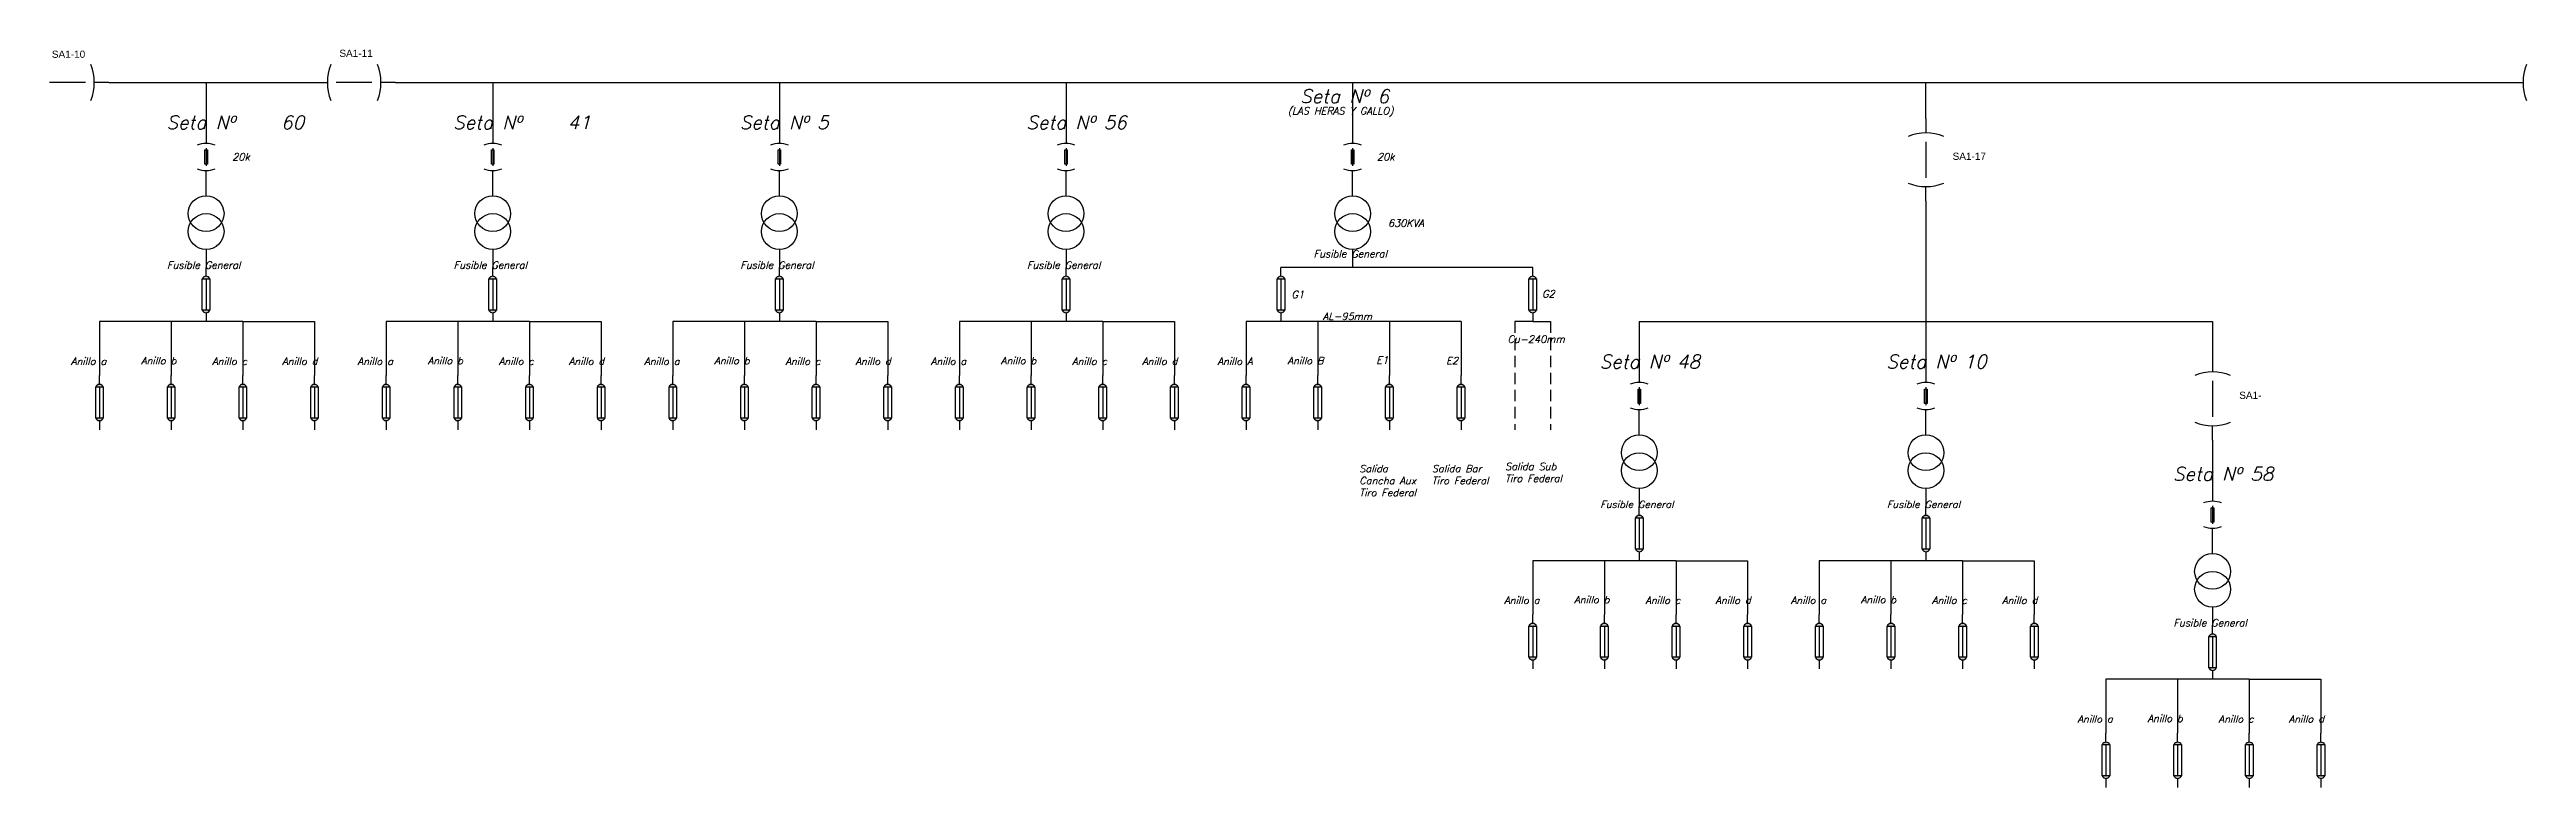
# Model space of a CAD drawing. Header units: millimetres. Extents: x 1875 to 17546, y 2661 to 4631.
# Drawn here: x 3875 to 5257, y 3153 to 3564 of the extents above; entities that cross this region are included whole.
import ezdxf

# ---------------------------------------------------------------- set-up
doc = ezdxf.new("R2010")
doc.units = ezdxf.units.MM
doc.linetypes.add('HIDDEN', pattern=[9.525, 6.35, -3.175])
doc.styles.add('IRAM', font='ROMANS.SHX', dxfattribs={"oblique": 15, "height": 2.5})
doc.styles.get("Standard").update_dxf_attribs({"font": 'arial.ttf'})

msp = doc.modelspace()

# ---------------------------------------------------------------- texts
at = {"char_height": 4, "attachment_point": 1}
for s, insert in [('SA1-10', (3876, 3563.4)), ('SA1-11', (4036.5, 3563.9)), ('SA1-17', (4937, 3506.5)), ('SA1-', (5097, 3373.2))]:
    msp.add_mtext_dynamic_manual_height_columns(s, width=28.858, gutter_width=12.5, heights=[0], dxfattribs=dict(at, insert=insert))
at = {"attachment_point": 1, "style": 'IRAM'}
for s, width, heights, insert, char_height in [('Seta Nº 6', 94.195, [7.76], (4572.8, 3541.7), 7.5), ('Seta Nº 56', 113.274, [7.76], (4420, 3527.1), 7.5), ('(LAS HERAS Y GALLO)', 83.844, [0], (4565.9, 3531.8), 4), ('20k', 15.282, [0], (3976.7, 3506.2), 4), ('20k', 15.282, [0], (4615.7, 3506.2), 4), ('630KVA', 74.539, [0], (4621.8, 3469.2), 4), ('Fusible General ', 50.416, [0], (3940.3, 3445.8), 4), ('Fusible General ', 50.416, [0], (4100.3, 3445.8), 4), ('Fusible General ', 50.416, [0], (4260.3, 3445.8), 4), ('Fusible General ', 50.416, [0], (4420.3, 3445.8), 4), ('Fusible General ', 50.416, [0], (4580.3, 3452.1), 4), ('G1 ', 13.885, [0], (4568, 3429.4), 4), ('G2 ', 11.225, [0], (4707.9, 3429.8), 4), ('AL-95mm', 50.416, [0], (4585.4, 3417.2), 4), ('Cu-240mm', 50.416, [0], (4688.6, 3404.5), 4), ('Anillo a', 29.434, [0], (3886.7, 3392.2), 4), ('Anillo b', 29.434, [0], (3925.8, 3392.5), 4), ('Anillo c', 29.434, [0], (3965.5, 3392.2), 4), ('Anillo d', 29.434, [0], (4004.6, 3392.2), 4), ('Anillo a', 29.434, [0], (4046.7, 3392.2), 4), ('Anillo b', 29.434, [0], (4085.8, 3392.5), 4), ('Anillo c', 29.434, [0], (4125.5, 3392.2), 4), ('Anillo d', 29.434, [0], (4164.6, 3392.2), 4), ('Anillo a', 29.434, [0], (4206.7, 3392.2), 4), ('Anillo b', 29.434, [0], (4245.8, 3392.5), 4), ('Anillo c', 29.434, [0], (4285.5, 3392.2), 4), ('Anillo d', 29.434, [0], (4324.6, 3392.2), 4), ('Anillo a', 29.434, [0], (4366.7, 3392.2), 4), ('Anillo b', 29.434, [0], (4405.8, 3392.5), 4), ('Anillo c', 29.434, [0], (4445.5, 3392.2), 4), ('Anillo d', 29.434, [0], (4484.6, 3392.2), 4), ('Anillo A', 29.434, [0], (4526.7, 3392.2), 4), ('Anillo B', 29.434, [0], (4565.8, 3392.5), 4), ('E1', 29.434, [4], (4615.3, 3392.8), 4), ('E2', 29.434, [0], (4654.3, 3392.5), 4), ('Seta Nº 48', 90.389, [7.76], (4740, 3393.7), 7.5), ('Seta Nº 10', 90.389, [7.76], (4900, 3393.7), 7.5), ('Salida Cancha Aux Tiro Federal', 40.427, [0], (4605.8, 3332.3), 4), ('Salida Bar Tiro Federal', 40.427, [0], (4646.3, 3332.3), 4), ('Salida Sub Tiro Federal', 40.427, [0], (4687.2, 3333.5), 4), ('Seta Nº 58', 73.639, [0], (5060, 3331.1), 7.5), ('Fusible General ', 50.416, [0], (4740.3, 3312.4), 4), ('Fusible General ', 50.416, [0], (4900.3, 3312.4), 4), ('Anillo a', 29.434, [0], (4686.7, 3258.9), 4), ('Anillo b', 29.434, [0], (4725.8, 3259.2), 4), ('Anillo c', 29.434, [0], (4765.5, 3258.9), 4), ('Anillo d', 29.434, [0], (4804.6, 3258.9), 4), ('Anillo a', 29.434, [0], (4846.7, 3258.9), 4), ('Anillo b', 29.434, [0], (4885.8, 3259.2), 4), ('Anillo c', 29.434, [0], (4925.5, 3258.9), 4), ('Anillo d', 29.434, [0], (4964.6, 3258.9), 4), ('Fusible General ', 50.416, [0], (5060.3, 3246.3), 4), ('Anillo a', 29.434, [0], (5006.7, 3192.7), 4), ('Anillo b', 29.434, [0], (5045.8, 3193), 4), ('Anillo c', 29.434, [0], (5085.5, 3192.7), 4), ('Anillo d', 29.434, [0], (5124.6, 3192.7), 4)]:
    msp.add_mtext_dynamic_manual_height_columns(s, width=width, gutter_width=12.5, heights=heights, dxfattribs=dict(at, insert=insert, char_height=char_height))
note = msp.add_mtext_dynamic_manual_height_columns('Seta Nº ', width=51.445, gutter_width=12.5, heights=[7.76, 0], dxfattribs=dict(insert=(3940, 3527.1), char_height=7.5, attachment_point=1, style='IRAM'))
for column, words in zip(note.columns.linked_columns, ['60']):
    column.text = words
note = msp.add_mtext_dynamic_manual_height_columns('Seta Nº ', width=51.445, gutter_width=12.5, heights=[7.76, 0], dxfattribs=dict(insert=(4100, 3527.1), char_height=7.5, attachment_point=1, style='IRAM'))
for column, words in zip(note.columns.linked_columns, ['41']):
    column.text = words
note = msp.add_mtext_dynamic_manual_height_columns('Seta Nº ', width=51.445, gutter_width=12.5, heights=[7.76, 0], dxfattribs=dict(insert=(4260, 3527.1), char_height=7.5, attachment_point=1, style='IRAM'))
for column, words in zip(note.columns.linked_columns, ['5']):
    column.text = words

# ---------------------------------------------------------------- hatches: boundary and pattern name
h = msp.add_hatch(color=256)
h.dxf.hatch_style = 1
h.paths.add_polyline_path([(3960, 3436.1), (3964.2, 3436.1, 0.672313)])
h.paths.add_polyline_path([(3964.2, 3418.7), (3960, 3418.7, 0.672313)])
h = msp.add_hatch(color=256)
h.dxf.hatch_style = 1
h.paths.add_polyline_path([(4120, 3436.1), (4124.2, 3436.1, 0.672313)])
h.paths.add_polyline_path([(4124.2, 3418.7), (4120, 3418.7, 0.672313)])
h = msp.add_hatch(color=256)
h.dxf.hatch_style = 1
h.paths.add_polyline_path([(4280, 3436.1), (4284.2, 3436.1, 0.672313)])
h.paths.add_polyline_path([(4284.2, 3418.7), (4280, 3418.7, 0.672313)])
h = msp.add_hatch(color=256)
h.dxf.hatch_style = 1
h.paths.add_polyline_path([(4440, 3436.1), (4444.2, 3436.1, 0.672313)])
h.paths.add_polyline_path([(4444.2, 3418.7), (4440, 3418.7, 0.672313)])
h = msp.add_hatch(color=256)
h.dxf.hatch_style = 1
h.paths.add_polyline_path([(4560, 3436.1), (4564.2, 3436.1, 0.672313)])
h.paths.add_polyline_path([(4564.2, 3418.7), (4560, 3418.7, 0.672313)])
h = msp.add_hatch(color=256)
h.dxf.hatch_style = 1
h.paths.add_polyline_path([(4704.7, 3436.1, 0.672313), (4700.5, 3436.1)])
h.paths.add_polyline_path([(4704.7, 3418.7), (4700.5, 3418.7, 0.672313)])
h = msp.add_hatch(color=256)
h.dxf.hatch_style = 1
h.paths.add_polyline_path([(3900.5, 3375.9), (3904.7, 3375.9, 0.672313)])
h.paths.add_polyline_path([(3904.7, 3358.4), (3900.5, 3358.4, 0.672313)])
h = msp.add_hatch(color=256)
h.dxf.hatch_style = 1
h.paths.add_polyline_path([(3940.5, 3375.9), (3944.7, 3375.9, 0.672313)])
h.paths.add_polyline_path([(3944.7, 3358.4), (3940.5, 3358.4, 0.672313)])
h = msp.add_hatch(color=256)
h.dxf.hatch_style = 1
h.paths.add_polyline_path([(3980.5, 3375.9), (3984.7, 3375.9, 0.672313)])
h.paths.add_polyline_path([(3984.7, 3358.4), (3980.5, 3358.4, 0.672313)])
h = msp.add_hatch(color=256)
h.dxf.hatch_style = 1
h.paths.add_polyline_path([(4020.5, 3375.9), (4024.7, 3375.9, 0.672313)])
h.paths.add_polyline_path([(4024.7, 3358.4), (4020.5, 3358.4, 0.672313)])
h = msp.add_hatch(color=256)
h.dxf.hatch_style = 1
h.paths.add_polyline_path([(4060.5, 3375.9), (4064.7, 3375.9, 0.672313)])
h.paths.add_polyline_path([(4064.7, 3358.4), (4060.5, 3358.4, 0.672313)])
h = msp.add_hatch(color=256)
h.dxf.hatch_style = 1
h.paths.add_polyline_path([(4100.5, 3375.9), (4104.7, 3375.9, 0.672313)])
h.paths.add_polyline_path([(4104.7, 3358.4), (4100.5, 3358.4, 0.672313)])
h = msp.add_hatch(color=256)
h.dxf.hatch_style = 1
h.paths.add_polyline_path([(4140.5, 3375.9), (4144.7, 3375.9, 0.672313)])
h.paths.add_polyline_path([(4144.7, 3358.4), (4140.5, 3358.4, 0.672313)])
h = msp.add_hatch(color=256)
h.dxf.hatch_style = 1
h.paths.add_polyline_path([(4180.5, 3375.9), (4184.7, 3375.9, 0.672313)])
h.paths.add_polyline_path([(4184.7, 3358.4), (4180.5, 3358.4, 0.672313)])
h = msp.add_hatch(color=256)
h.dxf.hatch_style = 1
h.paths.add_polyline_path([(4220.5, 3375.9), (4224.7, 3375.9, 0.672313)])
h.paths.add_polyline_path([(4224.7, 3358.4), (4220.5, 3358.4, 0.672313)])
h = msp.add_hatch(color=256)
h.dxf.hatch_style = 1
h.paths.add_polyline_path([(4260.5, 3375.9), (4264.7, 3375.9, 0.672313)])
h.paths.add_polyline_path([(4264.7, 3358.4), (4260.5, 3358.4, 0.672313)])
h = msp.add_hatch(color=256)
h.dxf.hatch_style = 1
h.paths.add_polyline_path([(4300.5, 3375.9), (4304.7, 3375.9, 0.672313)])
h.paths.add_polyline_path([(4304.7, 3358.4), (4300.5, 3358.4, 0.672313)])
h = msp.add_hatch(color=256)
h.dxf.hatch_style = 1
h.paths.add_polyline_path([(4340.5, 3375.9), (4344.7, 3375.9, 0.672313)])
h.paths.add_polyline_path([(4344.7, 3358.4), (4340.5, 3358.4, 0.672313)])
h = msp.add_hatch(color=256)
h.dxf.hatch_style = 1
h.paths.add_polyline_path([(4380.5, 3375.9), (4384.7, 3375.9, 0.672313)])
h.paths.add_polyline_path([(4384.7, 3358.4), (4380.5, 3358.4, 0.672313)])
h = msp.add_hatch(color=256)
h.dxf.hatch_style = 1
h.paths.add_polyline_path([(4420.5, 3375.9), (4424.7, 3375.9, 0.672313)])
h.paths.add_polyline_path([(4424.7, 3358.4), (4420.5, 3358.4, 0.672313)])
h = msp.add_hatch(color=256)
h.dxf.hatch_style = 1
h.paths.add_polyline_path([(4460.5, 3375.9), (4464.7, 3375.9, 0.672313)])
h.paths.add_polyline_path([(4464.7, 3358.4), (4460.5, 3358.4, 0.672313)])
h = msp.add_hatch(color=256)
h.dxf.hatch_style = 1
h.paths.add_polyline_path([(4500.5, 3375.9), (4504.7, 3375.9, 0.672313)])
h.paths.add_polyline_path([(4504.7, 3358.4), (4500.5, 3358.4, 0.672313)])
h = msp.add_hatch(color=256)
h.dxf.hatch_style = 1
h.paths.add_polyline_path([(4540.5, 3375.9), (4544.7, 3375.9, 0.672313)])
h.paths.add_polyline_path([(4544.7, 3358.4), (4540.5, 3358.4, 0.672313)])
h = msp.add_hatch(color=256)
h.dxf.hatch_style = 1
h.paths.add_polyline_path([(4580.5, 3375.9), (4584.7, 3375.9, 0.672313)])
h.paths.add_polyline_path([(4584.7, 3358.4), (4580.5, 3358.4, 0.672313)])
h = msp.add_hatch(color=256)
h.dxf.hatch_style = 1
h.paths.add_polyline_path([(4620.5, 3375.9), (4624.7, 3375.9, 0.672313)])
h.paths.add_polyline_path([(4624.7, 3358.4), (4620.5, 3358.4, 0.672313)])
h = msp.add_hatch(color=256)
h.dxf.hatch_style = 1
h.paths.add_polyline_path([(4660.5, 3375.9), (4664.7, 3375.9, 0.672313)])
h.paths.add_polyline_path([(4664.7, 3358.4), (4660.5, 3358.4, 0.672313)])
h = msp.add_hatch(color=256)
h.dxf.hatch_style = 1
h.paths.add_polyline_path([(4760, 3302.8), (4764.2, 3302.8, 0.672313)])
h.paths.add_polyline_path([(4764.2, 3285.3), (4760, 3285.3, 0.672313)])
h = msp.add_hatch(color=256)
h.dxf.hatch_style = 1
h.paths.add_polyline_path([(4920, 3302.8), (4924.2, 3302.8, 0.672313)])
h.paths.add_polyline_path([(4924.2, 3285.3), (4920, 3285.3, 0.672313)])
h = msp.add_hatch(color=256)
h.dxf.hatch_style = 1
h.paths.add_polyline_path([(4700.5, 3242.5), (4704.7, 3242.5, 0.672313)])
h.paths.add_polyline_path([(4704.7, 3225.1), (4700.5, 3225.1, 0.672313)])
h = msp.add_hatch(color=256)
h.dxf.hatch_style = 1
h.paths.add_polyline_path([(4740.5, 3242.5), (4744.7, 3242.5, 0.672313)])
h.paths.add_polyline_path([(4744.7, 3225.1), (4740.5, 3225.1, 0.672313)])
h = msp.add_hatch(color=256)
h.dxf.hatch_style = 1
h.paths.add_polyline_path([(4780.5, 3242.5), (4784.7, 3242.5, 0.672313)])
h.paths.add_polyline_path([(4784.7, 3225.1), (4780.5, 3225.1, 0.672313)])
h = msp.add_hatch(color=256)
h.dxf.hatch_style = 1
h.paths.add_polyline_path([(4820.5, 3242.5), (4824.7, 3242.5, 0.672313)])
h.paths.add_polyline_path([(4824.7, 3225.1), (4820.5, 3225.1, 0.672313)])
h = msp.add_hatch(color=256)
h.dxf.hatch_style = 1
h.paths.add_polyline_path([(4860.5, 3242.5), (4864.7, 3242.5, 0.672313)])
h.paths.add_polyline_path([(4864.7, 3225.1), (4860.5, 3225.1, 0.672313)])
h = msp.add_hatch(color=256)
h.dxf.hatch_style = 1
h.paths.add_polyline_path([(4900.5, 3242.5), (4904.7, 3242.5, 0.672313)])
h.paths.add_polyline_path([(4904.7, 3225.1), (4900.5, 3225.1, 0.672313)])
h = msp.add_hatch(color=256)
h.dxf.hatch_style = 1
h.paths.add_polyline_path([(4940.5, 3242.5), (4944.7, 3242.5, 0.672313)])
h.paths.add_polyline_path([(4944.7, 3225.1), (4940.5, 3225.1, 0.672313)])
h = msp.add_hatch(color=256)
h.dxf.hatch_style = 1
h.paths.add_polyline_path([(4980.5, 3242.5), (4984.7, 3242.5, 0.672313)])
h.paths.add_polyline_path([(4984.7, 3225.1), (4980.5, 3225.1, 0.672313)])
h = msp.add_hatch(color=256)
h.dxf.hatch_style = 1
h.paths.add_polyline_path([(5080, 3236.6), (5084.2, 3236.6, 0.672313)])
h.paths.add_polyline_path([(5084.2, 3219.2), (5080, 3219.2, 0.672313)])
h = msp.add_hatch(color=256)
h.dxf.hatch_style = 1
h.paths.add_polyline_path([(5020.5, 3176.4), (5024.7, 3176.4, 0.672313)])
h.paths.add_polyline_path([(5024.7, 3158.9), (5020.5, 3158.9, 0.672313)])
h = msp.add_hatch(color=256)
h.dxf.hatch_style = 1
h.paths.add_polyline_path([(5060.5, 3176.4), (5064.7, 3176.4, 0.672313)])
h.paths.add_polyline_path([(5064.7, 3158.9), (5060.5, 3158.9, 0.672313)])
h = msp.add_hatch(color=256)
h.dxf.hatch_style = 1
h.paths.add_polyline_path([(5100.5, 3176.4), (5104.7, 3176.4, 0.672313)])
h.paths.add_polyline_path([(5104.7, 3158.9), (5100.5, 3158.9, 0.672313)])
h = msp.add_hatch(color=256)
h.dxf.hatch_style = 1
h.paths.add_polyline_path([(5140.5, 3176.4), (5144.7, 3176.4, 0.672313)])
h.paths.add_polyline_path([(5144.7, 3158.9), (5140.5, 3158.9, 0.672313)])

# ---------------------------------------------------------------- linework, layer by layer
for p, q in [((3894.7, 3545.6), (3874.7, 3545.6)), ((3907.8, 3545.6), (3899.7, 3545.6)), ((4021.6, 3545.6), (4029.7, 3545.6)), ((4054.7, 3545.6), (4034.7, 3545.6)), ((4067.8, 3545.6), (4059.7, 3545.6)), ((5247.3, 3545.6), (5255.4, 3545.6)), ((3962.1, 3515.6), (3962.1, 3511.6)), ((4122.1, 3515.6), (4122.1, 3511.6)), ((4282.1, 3515.6), (4282.1, 3511.6)), ((4442.1, 3515.6), (4442.1, 3511.6)), ((4602.1, 3515.6), (4602.1, 3511.6)), ((4922.1, 3525.6), (4922.1, 3517.5)), ((4922.1, 3512.5), (4922.1, 3492.5)), ((3962.1, 3509.1), (3962.1, 3499.1)), ((4122.1, 3509.1), (4122.1, 3499.1)), ((4282.1, 3509.1), (4282.1, 3499.1)), ((4442.1, 3509.1), (4442.1, 3499.1)), ((4602.1, 3509.1), (4602.1, 3499.1)), ((3962.1, 3492.5), (3962.1, 3496.6)), ((3962.1, 3482.5), (3962.1, 3492.5)), ((4122.1, 3492.5), (4122.1, 3496.6)), ((4122.1, 3482.5), (4122.1, 3492.5)), ((4282.1, 3492.5), (4282.1, 3496.6)), ((4282.1, 3482.5), (4282.1, 3492.5)), ((4442.1, 3492.5), (4442.1, 3496.6)), ((4442.1, 3482.5), (4442.1, 3492.5)), ((4602.1, 3492.5), (4602.1, 3496.6)), ((4602.1, 3482.5), (4602.1, 3492.5)), ((4922.1, 3479.5), (4922.1, 3487.5)), ((3962.1, 3452.5), (3962.1, 3442.5)), ((4122.1, 3452.5), (4122.1, 3442.5)), ((4282.1, 3452.5), (4282.1, 3442.5)), ((4442.1, 3452.5), (4442.1, 3442.5)), ((4602.1, 3452.5), (4602.1, 3442.5)), ((3962.1, 3437.5), (3962.1, 3442.5)), ((3962.1, 3436.1), (3962.1, 3418.7)), ((4122.1, 3437.5), (4122.1, 3442.5)), ((4122.1, 3436.1), (4122.1, 3418.7)), ((4282.1, 3437.5), (4282.1, 3442.5)), ((4282.1, 3436.1), (4282.1, 3418.7)), ((4442.1, 3437.5), (4442.1, 3442.5)), ((4442.1, 3436.1), (4442.1, 3418.7)), ((4562.1, 3437.5), (4562.1, 3442.5)), ((4562.1, 3436.1), (4562.1, 3418.7)), ((4702.6, 3437.5), (4702.6, 3442.5)), ((4702.6, 3436.1), (4702.6, 3418.7)), ((3962.1, 3417.3), (3962.1, 3412.3)), ((4122.1, 3417.3), (4122.1, 3412.3)), ((4282.1, 3417.3), (4282.1, 3412.3)), ((4442.1, 3417.3), (4442.1, 3412.3)), ((4562.1, 3417.3), (4562.1, 3412.3)), ((4702.6, 3417.3), (4702.6, 3412.3)), ((5082.1, 3392.3), (5082.1, 3384.2)), ((3902.6, 3377.3), (3902.6, 3382.3)), ((3902.6, 3375.9), (3902.6, 3358.4)), ((3942.6, 3377.3), (3942.6, 3382.3)), ((3942.6, 3375.9), (3942.6, 3358.4)), ((3982.6, 3377.3), (3982.6, 3382.3)), ((3982.6, 3375.9), (3982.6, 3358.4)), ((4022.6, 3377.3), (4022.6, 3382.3)), ((4022.6, 3375.9), (4022.6, 3358.4)), ((4062.6, 3377.3), (4062.6, 3382.3)), ((4062.6, 3375.9), (4062.6, 3358.4)), ((4102.6, 3377.3), (4102.6, 3382.3)), ((4102.6, 3375.9), (4102.6, 3358.4)), ((4142.6, 3377.3), (4142.6, 3382.3)), ((4142.6, 3375.9), (4142.6, 3358.4)), ((4182.6, 3377.3), (4182.6, 3382.3)), ((4182.6, 3375.9), (4182.6, 3358.4)), ((4222.6, 3377.3), (4222.6, 3382.3)), ((4222.6, 3375.9), (4222.6, 3358.4)), ((4262.6, 3377.3), (4262.6, 3382.3)), ((4262.6, 3375.9), (4262.6, 3358.4)), ((4302.6, 3377.3), (4302.6, 3382.3)), ((4302.6, 3375.9), (4302.6, 3358.4)), ((4342.6, 3377.3), (4342.6, 3382.3)), ((4342.6, 3375.9), (4342.6, 3358.4)), ((4382.6, 3377.3), (4382.6, 3382.3)), ((4382.6, 3375.9), (4382.6, 3358.4)), ((4422.6, 3377.3), (4422.6, 3382.3)), ((4422.6, 3375.9), (4422.6, 3358.4)), ((4462.6, 3377.3), (4462.6, 3382.3)), ((4462.6, 3375.9), (4462.6, 3358.4)), ((4502.6, 3377.3), (4502.6, 3382.3)), ((4502.6, 3375.9), (4502.6, 3358.4)), ((4542.6, 3377.3), (4542.6, 3382.3)), ((4542.6, 3375.9), (4542.6, 3358.4)), ((4582.6, 3377.3), (4582.6, 3382.3)), ((4582.6, 3375.9), (4582.6, 3358.4)), ((4622.6, 3377.3), (4622.6, 3382.3)), ((4622.6, 3375.9), (4622.6, 3358.4)), ((4662.6, 3377.3), (4662.6, 3382.3)), ((4662.6, 3375.9), (4662.6, 3358.4)), ((4762.1, 3382.3), (4762.1, 3378.2)), ((4762.1, 3375.7), (4762.1, 3365.7)), ((4922.1, 3382.3), (4922.1, 3378.2)), ((4922.1, 3375.7), (4922.1, 3365.7)), ((5082.1, 3379.2), (5082.1, 3359.2)), ((4762.1, 3359.2), (4762.1, 3363.2)), ((4922.1, 3359.2), (4922.1, 3363.2)), ((3902.6, 3357), (3902.6, 3352)), ((3942.6, 3357), (3942.6, 3352)), ((3982.6, 3357), (3982.6, 3352)), ((4022.6, 3357), (4022.6, 3352)), ((4062.6, 3357), (4062.6, 3352)), ((4102.6, 3357), (4102.6, 3352)), ((4142.6, 3357), (4142.6, 3352)), ((4182.6, 3357), (4182.6, 3352)), ((4222.6, 3357), (4222.6, 3352)), ((4262.6, 3357), (4262.6, 3352)), ((4302.6, 3357), (4302.6, 3352)), ((4342.6, 3357), (4342.6, 3352)), ((4382.6, 3357), (4382.6, 3352)), ((4422.6, 3357), (4422.6, 3352)), ((4462.6, 3357), (4462.6, 3352)), ((4502.6, 3357), (4502.6, 3352)), ((4542.6, 3357), (4542.6, 3352)), ((4582.6, 3357), (4582.6, 3352)), ((4622.6, 3357), (4622.6, 3352)), ((4662.6, 3357), (4662.6, 3352)), ((4762.1, 3349.2), (4762.1, 3359.2)), ((4922.1, 3349.2), (4922.1, 3359.2)), ((5082.1, 3346.1), (5082.1, 3354.2)), ((4762.1, 3319.2), (4762.1, 3309.2)), ((4922.1, 3319.2), (4922.1, 3309.2)), ((4762.1, 3304.2), (4762.1, 3309.2)), ((4922.1, 3304.2), (4922.1, 3309.2)), ((5082.1, 3316.1), (5082.1, 3312.1)), ((5082.1, 3309.6), (5082.1, 3299.6)), ((4762.1, 3302.8), (4762.1, 3285.3)), ((4922.1, 3302.8), (4922.1, 3285.3)), ((5082.1, 3293), (5082.1, 3297.1)), ((5082.1, 3283), (5082.1, 3293)), ((4762.1, 3283.9), (4762.1, 3278.9)), ((4922.1, 3283.9), (4922.1, 3278.9)), ((5082.1, 3253), (5082.1, 3243)), ((4702.6, 3243.9), (4702.6, 3248.9)), ((4702.6, 3242.5), (4702.6, 3225.1)), ((4742.6, 3243.9), (4742.6, 3248.9)), ((4742.6, 3242.5), (4742.6, 3225.1)), ((4782.6, 3243.9), (4782.6, 3248.9)), ((4782.6, 3242.5), (4782.6, 3225.1)), ((4822.6, 3243.9), (4822.6, 3248.9)), ((4822.6, 3242.5), (4822.6, 3225.1)), ((4862.6, 3243.9), (4862.6, 3248.9)), ((4862.6, 3242.5), (4862.6, 3225.1)), ((4902.6, 3243.9), (4902.6, 3248.9)), ((4902.6, 3242.5), (4902.6, 3225.1)), ((4942.6, 3243.9), (4942.6, 3248.9)), ((4942.6, 3242.5), (4942.6, 3225.1)), ((4982.6, 3243.9), (4982.6, 3248.9)), ((4982.6, 3242.5), (4982.6, 3225.1)), ((5082.1, 3238), (5082.1, 3243)), ((5082.1, 3236.6), (5082.1, 3219.2)), ((4702.6, 3223.7), (4702.6, 3218.7)), ((4742.6, 3223.7), (4742.6, 3218.7)), ((4782.6, 3223.7), (4782.6, 3218.7)), ((4822.6, 3223.7), (4822.6, 3218.7)), ((4862.6, 3223.7), (4862.6, 3218.7)), ((4902.6, 3223.7), (4902.6, 3218.7)), ((4942.6, 3223.7), (4942.6, 3218.7)), ((4982.6, 3223.7), (4982.6, 3218.7)), ((5082.1, 3217.8), (5082.1, 3212.8)), ((5022.6, 3177.8), (5022.6, 3182.8)), ((5062.6, 3177.8), (5062.6, 3182.8)), ((5102.6, 3177.8), (5102.6, 3182.8)), ((5142.6, 3177.8), (5142.6, 3182.8)), ((5022.6, 3176.4), (5022.6, 3158.9)), ((5062.6, 3176.4), (5062.6, 3158.9)), ((5102.6, 3176.4), (5102.6, 3158.9)), ((5142.6, 3176.4), (5142.6, 3158.9)), ((5022.6, 3157.5), (5022.6, 3152.5)), ((5062.6, 3157.5), (5062.6, 3152.5)), ((5102.6, 3157.5), (5102.6, 3152.5)), ((5142.6, 3157.5), (5142.6, 3152.5))]:
    msp.add_line(p, q)
at = {"color": 5}
for p, q in [((3907.8, 3545.6), (3962.1, 3545.6)), ((3962.1, 3545.6), (3962.1, 3515.6)), ((3962.1, 3545.6), (4021.6, 3545.6)), ((4067.8, 3545.6), (4122.1, 3545.6)), ((4122.1, 3545.6), (4122.1, 3515.6)), ((4122.1, 3545.6), (4282.1, 3545.6)), ((4282.1, 3545.6), (4282.1, 3515.6)), ((4282.1, 3545.6), (4442.1, 3545.6)), ((4442.1, 3545.6), (4442.1, 3515.6)), ((4442.1, 3545.6), (4602.1, 3545.6)), ((4602.1, 3545.6), (4762.1, 3545.6)), ((4602.1, 3545.6), (4602.1, 3515.6)), ((4762.1, 3545.6), (5247.3, 3545.6)), ((4922.1, 3525.6), (4922.1, 3545.6)), ((4922.1, 3479.5), (4922.1, 3412.3)), ((4762.1, 3412.3), (4762.1, 3382.3)), ((4762.1, 3412.3), (4922.1, 3412.3)), ((4922.1, 3412.3), (5082.1, 3412.3)), ((4922.1, 3412.3), (4922.1, 3382.3)), ((5082.1, 3412.3), (5082.1, 3392.3)), ((5082.1, 3346.1), (5082.1, 3316.1))]:
    msp.add_line(p, q, dxfattribs=at)
at = {"color": 1}
for p, q in [((4702.6, 3442.5), (4562.1, 3442.5)), ((3982.6, 3412.3), (3902.6, 3412.3)), ((3902.6, 3412.3), (3902.6, 3382.3)), ((3942.6, 3412.3), (3942.6, 3382.3)), ((3982.6, 3412.3), (4022.6, 3412.3)), ((3982.6, 3412.3), (3982.6, 3382.3)), ((4022.6, 3412.3), (4022.6, 3382.3)), ((4142.6, 3412.3), (4062.6, 3412.3)), ((4062.6, 3412.3), (4062.6, 3382.3)), ((4102.6, 3412.3), (4102.6, 3382.3)), ((4142.6, 3412.3), (4182.6, 3412.3)), ((4142.6, 3412.3), (4142.6, 3382.3)), ((4182.6, 3412.3), (4182.6, 3382.3)), ((4302.6, 3412.3), (4222.6, 3412.3)), ((4222.6, 3412.3), (4222.6, 3382.3)), ((4262.6, 3412.3), (4262.6, 3382.3)), ((4302.6, 3412.3), (4342.6, 3412.3)), ((4302.6, 3412.3), (4302.6, 3382.3)), ((4342.6, 3412.3), (4342.6, 3382.3)), ((4462.6, 3412.3), (4382.6, 3412.3)), ((4382.6, 3412.3), (4382.6, 3382.3)), ((4422.6, 3412.3), (4422.6, 3382.3)), ((4462.6, 3412.3), (4502.6, 3412.3)), ((4462.6, 3412.3), (4462.6, 3382.3)), ((4502.6, 3412.3), (4502.6, 3382.3)), ((4582.6, 3412.3), (4542.6, 3412.3)), ((4542.6, 3412.3), (4542.6, 3382.3)), ((4582.6, 3412.3), (4582.6, 3382.3)), ((4622.6, 3412.3), (4582.6, 3412.3)), ((4622.6, 3412.3), (4622.6, 3382.3)), ((4662.6, 3412.3), (4622.6, 3412.3)), ((4662.6, 3412.3), (4662.6, 3382.3)), ((4702.6, 3412.3), (4692.6, 3412.3)), ((4702.6, 3412.3), (4712.6, 3412.3)), ((4782.6, 3278.9), (4702.6, 3278.9)), ((4702.6, 3278.9), (4702.6, 3248.9)), ((4742.6, 3278.9), (4742.6, 3248.9)), ((4782.6, 3278.9), (4822.6, 3278.9)), ((4782.6, 3278.9), (4782.6, 3248.9)), ((4822.6, 3278.9), (4822.6, 3248.9)), ((4942.6, 3278.9), (4862.6, 3278.9)), ((4862.6, 3278.9), (4862.6, 3248.9)), ((4902.6, 3278.9), (4902.6, 3248.9)), ((4942.6, 3278.9), (4982.6, 3278.9)), ((4942.6, 3278.9), (4942.6, 3248.9)), ((4982.6, 3278.9), (4982.6, 3248.9)), ((5102.6, 3212.8), (5022.6, 3212.8)), ((5022.6, 3212.8), (5022.6, 3182.8)), ((5062.6, 3212.8), (5062.6, 3182.8)), ((5102.6, 3212.8), (5142.6, 3212.8)), ((5102.6, 3212.8), (5102.6, 3182.8)), ((5142.6, 3212.8), (5142.6, 3182.8))]:
    msp.add_line(p, q, dxfattribs=at)
at = {"color": 1, "linetype": 'HIDDEN'}
for p, q in [((4692.6, 3412.3), (4692.6, 3352)), ((4712.6, 3412.3), (4712.6, 3352))]:
    msp.add_line(p, q, dxfattribs=at)
for points in [[(3961.4, 3508), (3962.8, 3508), (3962.8, 3500), (3961.4, 3500)], [(4121.4, 3508), (4122.8, 3508), (4122.8, 3500), (4121.4, 3500)], [(4281.4, 3508), (4282.8, 3508), (4282.8, 3500), (4281.4, 3500)], [(4441.4, 3508), (4442.8, 3508), (4442.8, 3500), (4441.4, 3500)], [(4601.4, 3508), (4602.8, 3508), (4602.8, 3500), (4601.4, 3500)], [(3960, 3436.1), (3964.2, 3436.1), (3964.2, 3418.7), (3960, 3418.7)], [(4120, 3436.1), (4124.2, 3436.1), (4124.2, 3418.7), (4120, 3418.7)], [(4280, 3436.1), (4284.2, 3436.1), (4284.2, 3418.7), (4280, 3418.7)], [(4440, 3436.1), (4444.2, 3436.1), (4444.2, 3418.7), (4440, 3418.7)], [(4560, 3436.1), (4564.2, 3436.1), (4564.2, 3418.7), (4560, 3418.7)], [(4700.5, 3436.1), (4704.7, 3436.1), (4704.7, 3418.7), (4700.5, 3418.7)], [(3900.5, 3375.9), (3904.7, 3375.9), (3904.7, 3358.4), (3900.5, 3358.4)], [(3940.5, 3375.9), (3944.7, 3375.9), (3944.7, 3358.4), (3940.5, 3358.4)], [(3980.5, 3375.9), (3984.7, 3375.9), (3984.7, 3358.4), (3980.5, 3358.4)], [(4020.5, 3375.9), (4024.7, 3375.9), (4024.7, 3358.4), (4020.5, 3358.4)], [(4060.5, 3375.9), (4064.7, 3375.9), (4064.7, 3358.4), (4060.5, 3358.4)], [(4100.5, 3375.9), (4104.7, 3375.9), (4104.7, 3358.4), (4100.5, 3358.4)], [(4140.5, 3375.9), (4144.7, 3375.9), (4144.7, 3358.4), (4140.5, 3358.4)], [(4180.5, 3375.9), (4184.7, 3375.9), (4184.7, 3358.4), (4180.5, 3358.4)], [(4220.5, 3375.9), (4224.7, 3375.9), (4224.7, 3358.4), (4220.5, 3358.4)], [(4260.5, 3375.9), (4264.7, 3375.9), (4264.7, 3358.4), (4260.5, 3358.4)], [(4300.5, 3375.9), (4304.7, 3375.9), (4304.7, 3358.4), (4300.5, 3358.4)], [(4340.5, 3375.9), (4344.7, 3375.9), (4344.7, 3358.4), (4340.5, 3358.4)], [(4380.5, 3375.9), (4384.7, 3375.9), (4384.7, 3358.4), (4380.5, 3358.4)], [(4420.5, 3375.9), (4424.7, 3375.9), (4424.7, 3358.4), (4420.5, 3358.4)], [(4460.5, 3375.9), (4464.7, 3375.9), (4464.7, 3358.4), (4460.5, 3358.4)], [(4500.5, 3375.9), (4504.7, 3375.9), (4504.7, 3358.4), (4500.5, 3358.4)], [(4540.5, 3375.9), (4544.7, 3375.9), (4544.7, 3358.4), (4540.5, 3358.4)], [(4580.5, 3375.9), (4584.7, 3375.9), (4584.7, 3358.4), (4580.5, 3358.4)], [(4620.5, 3375.9), (4624.7, 3375.9), (4624.7, 3358.4), (4620.5, 3358.4)], [(4660.5, 3375.9), (4664.7, 3375.9), (4664.7, 3358.4), (4660.5, 3358.4)], [(4761.4, 3374.7), (4762.8, 3374.7), (4762.8, 3366.6), (4761.4, 3366.6)], [(4921.4, 3374.7), (4922.8, 3374.7), (4922.8, 3366.6), (4921.4, 3366.6)], [(5081.4, 3308.5), (5082.8, 3308.5), (5082.8, 3300.5), (5081.4, 3300.5)], [(4760, 3302.8), (4764.2, 3302.8), (4764.2, 3285.3), (4760, 3285.3)], [(4920, 3302.8), (4924.2, 3302.8), (4924.2, 3285.3), (4920, 3285.3)], [(4700.5, 3242.5), (4704.7, 3242.5), (4704.7, 3225.1), (4700.5, 3225.1)], [(4740.5, 3242.5), (4744.7, 3242.5), (4744.7, 3225.1), (4740.5, 3225.1)], [(4780.5, 3242.5), (4784.7, 3242.5), (4784.7, 3225.1), (4780.5, 3225.1)], [(4820.5, 3242.5), (4824.7, 3242.5), (4824.7, 3225.1), (4820.5, 3225.1)], [(4860.5, 3242.5), (4864.7, 3242.5), (4864.7, 3225.1), (4860.5, 3225.1)], [(4900.5, 3242.5), (4904.7, 3242.5), (4904.7, 3225.1), (4900.5, 3225.1)], [(4940.5, 3242.5), (4944.7, 3242.5), (4944.7, 3225.1), (4940.5, 3225.1)], [(4980.5, 3242.5), (4984.7, 3242.5), (4984.7, 3225.1), (4980.5, 3225.1)], [(5080, 3236.6), (5084.2, 3236.6), (5084.2, 3219.2), (5080, 3219.2)], [(5020.5, 3176.4), (5024.7, 3176.4), (5024.7, 3158.9), (5020.5, 3158.9)], [(5060.5, 3176.4), (5064.7, 3176.4), (5064.7, 3158.9), (5060.5, 3158.9)], [(5100.5, 3176.4), (5104.7, 3176.4), (5104.7, 3158.9), (5100.5, 3158.9)], [(5140.5, 3176.4), (5144.7, 3176.4), (5144.7, 3158.9), (5140.5, 3158.9)]]:
    msp.add_lwpolyline(points, close=True)
for centre in [(3962.1, 3472.5), (3962.1, 3462.5), (4122.1, 3472.5), (4122.1, 3462.5), (4282.1, 3472.5), (4282.1, 3462.5), (4442.1, 3472.5), (4442.1, 3462.5), (4602.1, 3472.5), (4602.1, 3462.5), (4762.1, 3339.2), (4922.1, 3339.2), (4762.1, 3329.2), (4922.1, 3329.2), (5082.1, 3273), (5082.1, 3263)]:
    msp.add_circle(centre, 10)
for centre, radius, start, end in [((3872.8, 3545.6), 26.9, 338.2103, 21.7897), ((4056.7, 3545.6), 26.9, 158.2103, 201.7897), ((4032.8, 3545.6), 26.9, 338.2103, 21.7897), ((5282.3, 3545.6), 26.9, 158.2103, 201.7897), ((4922.1, 3490.6), 26.9, 68.2103, 111.7897), ((3962.1, 3498.1), 13.5, 68.2103, 111.7897), ((4122.1, 3498.1), 13.5, 68.2103, 111.7897), ((4282.1, 3498.1), 13.5, 68.2103, 111.7897), ((4442.1, 3498.1), 13.5, 68.2103, 111.7897), ((4602.1, 3498.1), 13.5, 68.2103, 111.7897), ((3962.1, 3510), 13.5, 248.2103, 291.7897), ((4122.1, 3510), 13.5, 248.2103, 291.7897), ((4282.1, 3510), 13.5, 248.2103, 291.7897), ((4442.1, 3510), 13.5, 248.2103, 291.7897), ((4602.1, 3510), 13.5, 248.2103, 291.7897), ((4922.1, 3514.5), 26.9, 248.2103, 291.7897), ((3962.1, 3435.3), 2.25, 22.1731, 157.8269), ((4122.1, 3435.3), 2.25, 22.1731, 157.8269), ((4282.1, 3435.3), 2.25, 22.1731, 157.8269), ((4442.1, 3435.3), 2.25, 22.1731, 157.8269), ((4562.1, 3435.3), 2.25, 22.1731, 157.8269), ((4702.6, 3435.3), 2.25, 22.1731, 157.8269), ((3962.1, 3419.5), 2.25, 202.1731, 337.8269), ((4122.1, 3419.5), 2.25, 202.1731, 337.8269), ((4282.1, 3419.5), 2.25, 202.1731, 337.8269), ((4442.1, 3419.5), 2.25, 202.1731, 337.8269), ((4562.1, 3419.5), 2.25, 202.1731, 337.8269), ((4702.6, 3419.5), 2.25, 202.1731, 337.8269), ((3902.6, 3375), 2.25, 22.1731, 157.8269), ((3942.6, 3375), 2.25, 22.1731, 157.8269), ((3982.6, 3375), 2.25, 22.1731, 157.8269), ((4022.6, 3375), 2.25, 22.1731, 157.8269), ((4062.6, 3375), 2.25, 22.1731, 157.8269), ((4102.6, 3375), 2.25, 22.1731, 157.8269), ((4142.6, 3375), 2.25, 22.1731, 157.8269), ((4182.6, 3375), 2.25, 22.1731, 157.8269), ((4222.6, 3375), 2.25, 22.1731, 157.8269), ((4262.6, 3375), 2.25, 22.1731, 157.8269), ((4302.6, 3375), 2.25, 22.1731, 157.8269), ((4342.6, 3375), 2.25, 22.1731, 157.8269), ((4382.6, 3375), 2.25, 22.1731, 157.8269), ((4422.6, 3375), 2.25, 22.1731, 157.8269), ((4462.6, 3375), 2.25, 22.1731, 157.8269), ((4502.6, 3375), 2.25, 22.1731, 157.8269), ((4542.6, 3375), 2.25, 22.1731, 157.8269), ((4582.6, 3375), 2.25, 22.1731, 157.8269), ((4622.6, 3375), 2.25, 22.1731, 157.8269), ((4662.6, 3375), 2.25, 22.1731, 157.8269), ((4762.1, 3364.8), 13.5, 68.2103, 111.7897), ((4922.1, 3364.8), 13.5, 68.2103, 111.7897), ((5082.1, 3357.3), 26.9, 68.2103, 111.7897), ((4762.1, 3376.7), 13.5, 248.2103, 291.7897), ((4922.1, 3376.7), 13.5, 248.2103, 291.7897), ((3902.6, 3359.3), 2.25, 202.1731, 337.8269), ((3942.6, 3359.3), 2.25, 202.1731, 337.8269), ((3982.6, 3359.3), 2.25, 202.1731, 337.8269), ((4022.6, 3359.3), 2.25, 202.1731, 337.8269), ((4062.6, 3359.3), 2.25, 202.1731, 337.8269), ((4102.6, 3359.3), 2.25, 202.1731, 337.8269), ((4142.6, 3359.3), 2.25, 202.1731, 337.8269), ((4182.6, 3359.3), 2.25, 202.1731, 337.8269), ((4222.6, 3359.3), 2.25, 202.1731, 337.8269), ((4262.6, 3359.3), 2.25, 202.1731, 337.8269), ((4302.6, 3359.3), 2.25, 202.1731, 337.8269), ((4342.6, 3359.3), 2.25, 202.1731, 337.8269), ((4382.6, 3359.3), 2.25, 202.1731, 337.8269), ((4422.6, 3359.3), 2.25, 202.1731, 337.8269), ((4462.6, 3359.3), 2.25, 202.1731, 337.8269), ((4502.6, 3359.3), 2.25, 202.1731, 337.8269), ((4542.6, 3359.3), 2.25, 202.1731, 337.8269), ((4582.6, 3359.3), 2.25, 202.1731, 337.8269), ((4622.6, 3359.3), 2.25, 202.1731, 337.8269), ((4662.6, 3359.3), 2.25, 202.1731, 337.8269), ((5082.1, 3381.1), 26.9, 248.2103, 291.7897), ((5082.1, 3298.6), 13.5, 68.2103, 111.7897), ((4762.1, 3302), 2.25, 22.1731, 157.8269), ((4922.1, 3302), 2.25, 22.1731, 157.8269), ((5082.1, 3310.6), 13.5, 248.2103, 291.7897), ((4762.1, 3286.2), 2.25, 202.1731, 337.8269), ((4922.1, 3286.2), 2.25, 202.1731, 337.8269), ((4702.6, 3241.7), 2.25, 22.1731, 157.8269), ((4742.6, 3241.7), 2.25, 22.1731, 157.8269), ((4782.6, 3241.7), 2.25, 22.1731, 157.8269), ((4822.6, 3241.7), 2.25, 22.1731, 157.8269), ((4862.6, 3241.7), 2.25, 22.1731, 157.8269), ((4902.6, 3241.7), 2.25, 22.1731, 157.8269), ((4942.6, 3241.7), 2.25, 22.1731, 157.8269), ((4982.6, 3241.7), 2.25, 22.1731, 157.8269), ((5082.1, 3235.8), 2.25, 22.1731, 157.8269), ((4702.6, 3225.9), 2.25, 202.1731, 337.8269), ((4742.6, 3225.9), 2.25, 202.1731, 337.8269), ((4782.6, 3225.9), 2.25, 202.1731, 337.8269), ((4822.6, 3225.9), 2.25, 202.1731, 337.8269), ((4862.6, 3225.9), 2.25, 202.1731, 337.8269), ((4902.6, 3225.9), 2.25, 202.1731, 337.8269), ((4942.6, 3225.9), 2.25, 202.1731, 337.8269), ((4982.6, 3225.9), 2.25, 202.1731, 337.8269), ((5082.1, 3220), 2.25, 202.1731, 337.8269), ((5022.6, 3175.5), 2.25, 22.1731, 157.8269), ((5062.6, 3175.5), 2.25, 22.1731, 157.8269), ((5102.6, 3175.5), 2.25, 22.1731, 157.8269), ((5142.6, 3175.5), 2.25, 22.1731, 157.8269), ((5022.6, 3159.8), 2.25, 202.1731, 337.8269), ((5062.6, 3159.8), 2.25, 202.1731, 337.8269), ((5102.6, 3159.8), 2.25, 202.1731, 337.8269), ((5142.6, 3159.8), 2.25, 202.1731, 337.8269)]:
    msp.add_arc(centre, radius, start, end)

msp.set_redraw_order([(e.dxf.handle, doc.entitydb.next_handle()) for e in msp.query("TEXT MTEXT ATTDEF DIMENSION ARC_DIMENSION")])  # texts and dimensions are drawn at this point

doc.saveas('drawing.dxf')
